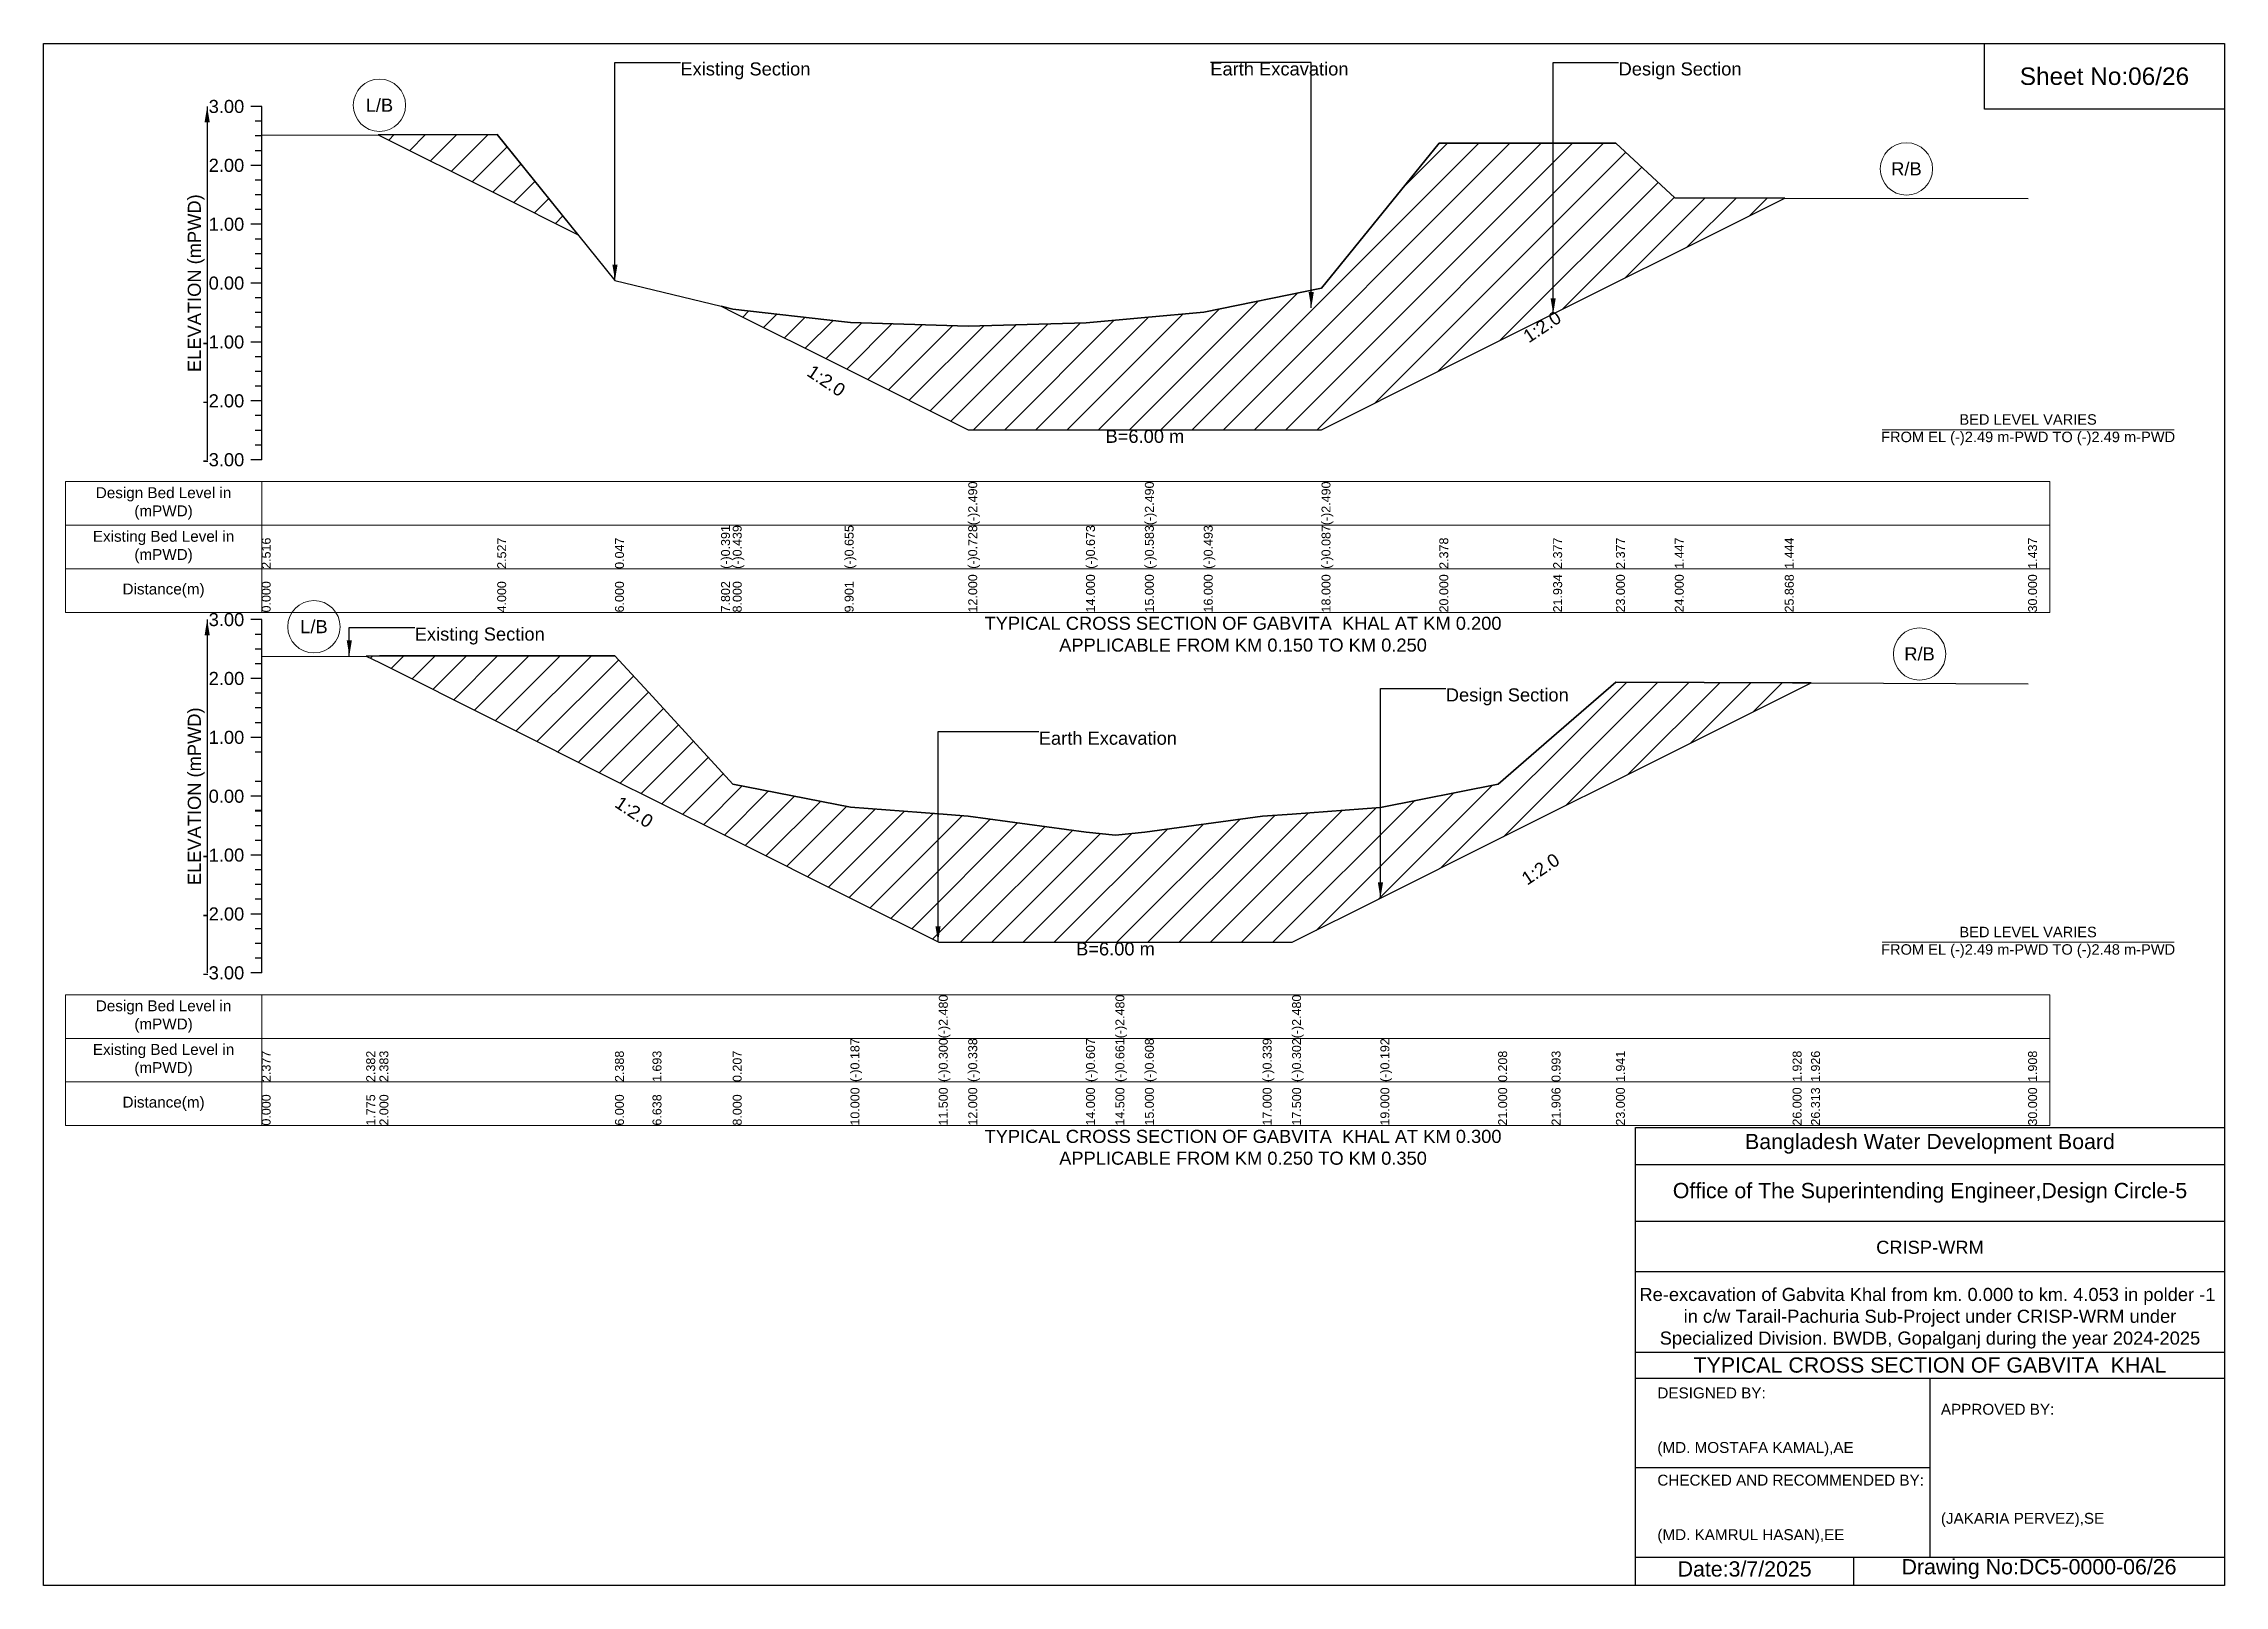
# Model space of a CAD drawing. Header units: feet. Extents: x 91000 to 358000, y -5687 to 0.
# Drawn here: x 150000 to 158000, y -5656 to 0 of the extents above; entities that cross this region are included whole.
import ezdxf

# ---------------------------------------------------------------- set-up
doc = ezdxf.new("R2010")
doc.units = ezdxf.units.FT
doc.header["$LTSCALE"] = 7
doc.header["$MEASUREMENT"] = 0
for name, color, linetype, lineweight in [('Cross section Data Border', 7, 'Continuous', 9), ('Cross Section Labels', 7, 'Continuous', 9), ('Existing_Bed_Level for Xsection', 7, 'Continuous', 25)]:
    doc.layers.add(name, color=color, linetype=linetype, lineweight=lineweight)
doc.styles.get("Standard").update_dxf_attribs({"font": 'arial.ttf'})
doc.dimstyles.get("Standard").update_dxf_attribs({"dimtxt": 0.18, "dimasz": 0.18, "dimexe": 0.18, "dimexo": 0.0625, "dimgap": 0.09, "dimtad": 0, "dimtih": 1, "dimtoh": 1, "dimdec": 4, "dimzin": 0, "dimdsep": 46, "dimtxsty": 'Standard', "dimcen": 0.09, "dimadec": 0, "dimazin": 0, "dimtfac": 1, "dimtdec": 4, "dimtofl": 0, "dimtmove": 0, "dimatfit": 3, "dimfxl": 1, "dimtolj": 1, "dimtzin": 0, "dimarcsym": 0})
pattern_1 = [(45, (0, 160), (-57.27565, 57.27565), [])]

msp = doc.modelspace()

# ---------------------------------------------------------------- texts
at = {"attachment_point": 5}
for s, insert, char_height in [('Sheet No:06/26', (157560, -120), 64), ('Bangladesh Water Development Board', (156920, -4036), 56), ('Office of The Superintending Engineer,Design Circle-5', (156920, -4216), 56)]:
    msp.add_mtext(s, dxfattribs=dict(at, insert=insert, char_height=char_height))
for s, insert, char_height, width, attachment_point in [('CRISP-WRM', (156920, -4416), 48, 2240, 5), ('Re-excavation of Gabvita Khal from km. 0.000 to km. 4.053 in polder -1  in c/w Tarail-Pachuria Sub-Project under CRISP-WRM under Specialized Division. BWDB, Gopalganj during the year 2024-2025', (156920, -4676), 48, 2160, 5), ('TYPICAL CROSS SECTION OF GABVITA  KHAL', (156920, -4848), 56, 2240, 5), ('DESIGNED BY:^J^J^J(MD. MOSTAFA KAMAL),AE', (155920, -5056), 40, 1120, 4), ('APPROVED BY:^J^J^J^J^J^J(JAKARIA PERVEZ),SE', (156960, -5216), 40, 1120, 4), ('CHECKED AND RECOMMENDED BY:^J^J^J(MD. KAMRUL HASAN),EE', (155920, -5376), 40, 1120, 4), ('Date:3/7/2025 ', (156240, -5596), 56, 1120, 5), ('Drawing No:DC5-0000-06/26', (157320, -5596), 56, 1760, 5)]:
    msp.add_mtext(s, dxfattribs=dict(insert=insert, char_height=char_height, width=width, attachment_point=attachment_point))
at = {"layer": 'Cross section Data Border', "char_height": 40, "width": 640, "attachment_point": 5}
for s, insert in [('Design Bed Level in (mPWD)', (150440, -1686.8)), ('Existing Bed Level in (mPWD)', (150440, -1846.8)), ('Distance(m)', (150440, -2006.8)), ('Design Bed Level in (mPWD)', (150440, -3569.2)), ('Existing Bed Level in (mPWD)', (150440, -3729.2)), ('Distance(m)', (150440, -3889.2))]:
    msp.add_mtext(s, dxfattribs=dict(at, insert=insert))
at = {"layer": 'Cross Section Labels'}
for s, insert, char_height, attachment_point in [('Existing Section', (152336, -68.8), 48, 1), ('Earth Excavation', (154280, -68.8), 48, 1), ('Design Section', (155777.7, -68.8), 48, 1), ('L/B', (151232, -226.1), 48, 5), ('R/B', (156833.7, -459.6), 48, 5), ('BED LEVEL VARIES ^JFROM EL (-)2.49 m-PWD TO (-)2.49 m-PWD', (157280, -1416.6), 38.4, 5), ('B=6.00 m', (154040, -1416.6), 48, 2), ('L/B', (150991.7, -2139.2), 48, 5), ('Existing Section', (151361.4, -2142.2), 48, 1), ('TYPICAL CROSS SECTION OF GABVITA  KHAL AT KM 0.200^JAPPLICABLE FROM KM 0.150 TO KM 0.250', (154400, -2166.8), 48, 5), ('R/B', (156881.8, -2239.1), 48, 5), ('Design Section', (155143.9, -2365.2), 48, 1), ('Earth Excavation', (153650.7, -2524.1), 48, 1), ('BED LEVEL VARIES ^JFROM EL (-)2.49 m-PWD TO (-)2.48 m-PWD', (157280, -3296.9), 38.4, 5), ('B=6.00 m', (153932, -3296.9), 48, 2), ('TYPICAL CROSS SECTION OF GABVITA  KHAL AT KM 0.300^JAPPLICABLE FROM KM 0.250 TO KM 0.350', (154400, -4049.2), 48, 5)]:
    msp.add_mtext(s, dxfattribs=dict(at, insert=insert, char_height=char_height, attachment_point=attachment_point))
at = {"layer": 'Cross Section Labels', "char_height": 48, "attachment_point": 2}
for insert, rotation in [((155483.7, -1018.7), 33.69007), ((152884.6, -1216.9), 326.30993), ((152179.7, -2798.8), 326.30993), ((155477.8, -3008), 33.69007)]:
    msp.add_mtext('1:2.0', dxfattribs=dict(at, insert=insert, rotation=rotation))
at = {"layer": 'Existing_Bed_Level for Xsection', "char_height": 48, "attachment_point": 6}
for s, insert in [('3.00', (150736, -230.8)), ('2.00', (150736, -446.8)), ('1.00', (150736, -662.8)), ('0.00', (150736, -878.8)), ('-1.00', (150736, -1094.8)), ('-2.00', (150736, -1310.8)), ('-3.00', (150736, -1526.8)), ('3.00', (150736, -2113.2)), ('2.00', (150736, -2329.2)), ('1.00', (150736, -2545.2)), ('0.00', (150736, -2761.2)), ('-1.00', (150736, -2977.2)), ('-2.00', (150736, -3193.2)), ('-3.00', (150736, -3409.2))]:
    msp.add_mtext(s, dxfattribs=dict(at, insert=insert))
at = {"layer": 'Existing_Bed_Level for Xsection', "rotation": 90}
for s, insert, char_height, attachment_point in [('ELEVATION (mPWD)', (150560, -878.8), 48, 5), ('(-)2.490', (153392, -1766.8), 32.8, 1), ('(-)2.490', (154040, -1766.8), 32.8, 1), ('(-)2.490', (154688, -1766.8), 32.8, 1), ('2.516', (150800, -1926.8), 32.8, 1), ('2.527', (151664, -1926.8), 32.8, 1), ('0.047', (152096, -1926.8), 32.8, 1), ('(-)0.391', (152485.1, -1926.8), 32.8, 1), ('(-)0.439', (152528, -1926.8), 32.8, 1), ('(-)0.655', (152938.6, -1926.8), 32.8, 1), ('(-)0.728', (153392, -1926.8), 32.8, 1), ('(-)0.673', (153824, -1926.8), 32.8, 1), ('(-)0.583', (154040, -1926.8), 32.8, 1), ('(-)0.493', (154256, -1926.8), 32.8, 1), ('(-)0.087', (154688, -1926.8), 32.8, 1), ('2.378', (155120, -1926.8), 32.8, 1), ('2.377', (155537.7, -1926.8), 32.8, 1), ('2.377', (155768, -1926.8), 32.8, 1), ('1.447', (155984, -1926.8), 32.8, 1), ('1.444', (156387.4, -1926.8), 32.8, 1), ('1.437', (157280, -1926.8), 32.8, 1), ('0.000', (150800, -2086.8), 32.8, 1), ('4.000', (151664, -2086.8), 32.8, 1), ('6.000', (152096, -2086.8), 32.8, 1), ('7.802', (152485.1, -2086.8), 32.8, 1), ('8.000', (152528, -2086.8), 32.8, 1), ('9.901', (152938.6, -2086.8), 32.8, 1), ('12.000', (153392, -2086.8), 32.8, 1), ('14.000', (153824, -2086.8), 32.8, 1), ('15.000', (154040, -2086.8), 32.8, 1), ('16.000', (154256, -2086.8), 32.8, 1), ('18.000', (154688, -2086.8), 32.8, 1), ('20.000', (155120, -2086.8), 32.8, 1), ('21.934', (155537.7, -2086.8), 32.8, 1), ('23.000', (155768, -2086.8), 32.8, 1), ('24.000', (155984, -2086.8), 32.8, 1), ('25.868', (156387.4, -2086.8), 32.8, 1), ('30.000', (157280, -2086.8), 32.8, 1), ('ELEVATION (mPWD)', (150560, -2761.2), 48, 5), ('(-)2.480', (153284, -3649.2), 32.8, 1), ('(-)2.480', (153932, -3649.2), 32.8, 1), ('(-)2.480', (154580, -3649.2), 32.8, 1), ('(-)0.187', (152960, -3809.2), 32.8, 1), ('(-)0.300', (153284, -3809.2), 32.8, 1), ('(-)0.338', (153392, -3809.2), 32.8, 1), ('(-)0.607', (153824, -3809.2), 32.8, 1), ('(-)0.661', (153932, -3809.2), 32.8, 1), ('(-)0.608', (154040, -3809.2), 32.8, 1), ('(-)0.339', (154472, -3809.2), 32.8, 1), ('(-)0.302', (154580, -3809.2), 32.8, 1), ('(-)0.192', (154904, -3809.2), 32.8, 1), ('2.377', (150800, -3809.2), 32.8, 1), ('2.382', (151183.5, -3809.2), 32.8, 1), ('2.383', (151232, -3809.2), 32.8, 1), ('2.388', (152096, -3809.2), 32.8, 1), ('1.693', (152233.7, -3809.2), 32.8, 1), ('0.207', (152528, -3809.2), 32.8, 1), ('0.208', (155336, -3809.2), 32.8, 1), ('0.993', (155531.8, -3809.2), 32.8, 1), ('1.941', (155768, -3809.2), 32.8, 1), ('1.928', (156416, -3809.2), 32.8, 1), ('1.926', (156483.6, -3809.2), 32.8, 1), ('1.908', (157280, -3809.2), 32.8, 1), ('10.000', (152960, -3969.2), 32.8, 1), ('11.500', (153284, -3969.2), 32.8, 1), ('12.000', (153392, -3969.2), 32.8, 1), ('14.000', (153824, -3969.2), 32.8, 1), ('14.500', (153932, -3969.2), 32.8, 1), ('15.000', (154040, -3969.2), 32.8, 1), ('17.000', (154472, -3969.2), 32.8, 1), ('17.500', (154580, -3969.2), 32.8, 1), ('19.000', (154904, -3969.2), 32.8, 1), ('21.000', (155336, -3969.2), 32.8, 1), ('21.906', (155531.8, -3969.2), 32.8, 1), ('23.000', (155768, -3969.2), 32.8, 1), ('26.000', (156416, -3969.2), 32.8, 1), ('26.313', (156483.6, -3969.2), 32.8, 1), ('30.000', (157280, -3969.2), 32.8, 1), ('0.000', (150800, -3969.2), 32.8, 1), ('1.775', (151183.5, -3969.2), 32.8, 1), ('2.000', (151232, -3969.2), 32.8, 1), ('6.000', (152096, -3969.2), 32.8, 1), ('6.638', (152233.7, -3969.2), 32.8, 1), ('8.000', (152528, -3969.2), 32.8, 1)]:
    msp.add_mtext(s, dxfattribs=dict(at, insert=insert, char_height=char_height, attachment_point=attachment_point))

# ---------------------------------------------------------------- hatches: boundary and pattern name
at = {"layer": 'Existing_Bed_Level for Xsection'}
h = msp.add_hatch(dxfattribs=at)
h.set_pattern_fill('ANSI31', color=256, scale=648, style=0)
h.set_pattern_definition(pattern_1)
h.paths.add_polyline_path([(151227.1, -334.1), (151664, -552.6), (151960.9, -701), (151664, -332.9)])
h = msp.add_hatch(dxfattribs=at)
h.set_pattern_fill('ANSI31', color=256, scale=648, style=0)
h.set_pattern_definition(pattern_1)
h.paths.add_polyline_path([(152485.1, -963.2), (152528, -984.6), (152938.6, -1189.9), (152960, -1200.6), (153392, -1416.6), (153824, -1416.6), (154040, -1416.6), (154256, -1416.6), (154688, -1416.6), (155120, -1200.6), (155537.7, -991.7), (155768, -876.6), (155984, -768.6), (156387.4, -566.9), (155984, -566.2), (155768, -365.3), (155537.7, -365.2), (155120, -365.1), (154688, -897.5), (154256, -985.2), (154040, -1004.7), (153824, -1024.1), (153392, -1036), (152960, -1022.6), (152938.6, -1020.2), (152528, -973.6)])
h = msp.add_hatch(dxfattribs=at)
h.set_pattern_fill('ANSI31', color=256, scale=648, style=0)
h.set_pattern_definition(pattern_1)
h.paths.add_polyline_path([(151183.5, -2246.6), (151232, -2270.9), (152096, -2702.9), (152233.7, -2771.8), (152528, -2918.9), (152960, -3134.9), (153284, -3296.9), (153392, -3296.9), (153824, -3296.9), (153932, -3296.9), (154040, -3296.9), (154472, -3296.9), (154580, -3296.9), (154904, -3134.9), (155336, -2918.9), (155531.8, -2821), (155768, -2702.9), (156416, -2378.9), (156483.6, -2345.1), (156416, -2344.8), (155768, -2342), (155531.8, -2546.6), (155336, -2716.3), (154904, -2802.7), (154580, -2826.5), (154472, -2834.4), (154040, -2892.6), (153932, -2904), (153824, -2892.3), (153392, -2834.2), (153284, -2826.1), (152960, -2801.6), (152528, -2716.5), (152233.7, -2395.6), (152096, -2245.4), (151232, -2246.5)])

# ---------------------------------------------------------------- linework, layer by layer
for points in [[(150000, 0), (158000, 0), (158000, -5656), (150000, -5656)], [(157120, 0), (158000, 0), (158000, -240), (157120, -240)]]:
    msp.add_lwpolyline(points, close=True)
for points in [[(155840, -5656), (155840, -3976), (158000, -3976)], [(155840, -4112), (158000, -4112)], [(155840, -4320), (158000, -4320)], [(155840, -4504), (158000, -4504)], [(155840, -4800), (158000, -4800)], [(155840, -4896), (158000, -4896)], [(156920, -4896), (156920, -5552)], [(155840, -5224), (156920, -5224)], [(155840, -5552), (158000, -5552)], [(156640, -5552), (156640, -5656)]]:
    msp.add_lwpolyline(points)
at = {"layer": 'Cross section Data Border'}
for points in [[(150080, -1606.8), (157360, -1606.8), (157360, -2086.8), (150080, -2086.8)], [(150080, -3489.2), (157360, -3489.2), (157360, -3969.2), (150080, -3969.2)]]:
    msp.add_lwpolyline(points, close=True, dxfattribs=at)
for points in [[(150800, -1606.8), (150800, -2086.8)], [(150080, -1766.8), (157360, -1766.8)], [(150080, -1926.8), (157360, -1926.8)], [(150800, -3489.2), (150800, -3969.2)], [(150080, -3649.2), (157360, -3649.2)], [(150080, -3809.2), (157360, -3809.2)]]:
    msp.add_lwpolyline(points, dxfattribs=at)
at = {"layer": 'Cross Section Labels'}
for points in [[(156744.2, -1416.6), (157815.8, -1416.6)], [(156744.2, -3296.9), (157815.8, -3296.9)]]:
    msp.add_lwpolyline(points, dxfattribs=at)
for centre in [(151232, -226.1), (156833.7, -459.6), (150991.7, -2139.2), (156881.8, -2239.1)]:
    msp.add_circle(centre, 96, dxfattribs=at)
at = {"layer": 'Existing_Bed_Level for Xsection'}
for points in [[(150800, -230.8), (150760, -230.8)], [(150800, -1526.8), (150800, -1310.8), (150800, -1094.8), (150800, -878.8), (150800, -662.8), (150800, -446.8), (150800, -230.8)], [(150800, -284.8), (150776, -284.8)], [(150800, -338.8), (150776, -338.8)], [(150800, -392.8), (150776, -392.8)], [(150800, -335.3), (151664, -332.9), (152096, -868.6), (152485.1, -963.2), (152528, -973.6), (152938.6, -1020.2), (152960, -1022.6), (153392, -1036), (153392, -1036), (153824, -1024.1), (154040, -1004.7), (154040, -1004.7), (154256, -985.2), (154688, -897.5), (154688, -897.5), (155120, -365.1), (155537.7, -365.2), (155768, -365.3), (155984, -566.2), (156387.4, -566.9), (157280, -568.4)], [(150800, -446.8), (150760, -446.8)], [(150800, -500.8), (150776, -500.8)], [(150800, -554.8), (150776, -554.8)], [(150800, -608.8), (150776, -608.8)], [(150800, -662.8), (150760, -662.8)], [(150800, -716.8), (150776, -716.8)], [(150800, -770.8), (150776, -770.8)], [(150800, -878.8), (150760, -878.8)], [(150800, -824.8), (150776, -824.8)], [(150800, -932.8), (150776, -932.8)], [(150800, -986.8), (150776, -986.8)], [(150800, -1094.8), (150760, -1094.8)], [(150800, -1040.8), (150776, -1040.8)], [(150800, -1148.8), (150776, -1148.8)], [(150800, -1202.8), (150776, -1202.8)], [(150800, -1256.8), (150776, -1256.8)], [(150800, -1310.8), (150760, -1310.8)], [(150800, -1364.8), (150776, -1364.8)], [(150800, -1418.8), (150776, -1418.8)], [(150800, -1472.8), (150776, -1472.8)], [(150800, -1526.8), (150760, -1526.8)], [(150800, -2113.2), (150760, -2113.2)], [(150800, -3409.2), (150800, -3193.2), (150800, -2977.2), (150800, -2761.2), (150800, -2545.2), (150800, -2329.2), (150800, -2113.2)], [(150800, -2167.2), (150776, -2167.2)], [(150800, -2221.2), (150776, -2221.2)], [(150800, -2275.2), (150776, -2275.2)], [(150800, -2247.8), (151183.5, -2246.6), (151232, -2246.5), (152096, -2245.4), (152233.7, -2395.6), (152528, -2716.5), (152960, -2801.6), (153284, -2826.1), (153284, -2826.1), (153392, -2834.2), (153824, -2892.3), (153932, -2904), (153932, -2904), (154040, -2892.6), (154472, -2834.4), (154580, -2826.5), (154580, -2826.5), (154904, -2802.7), (155336, -2716.3), (155531.8, -2546.6), (155768, -2342), (156416, -2344.8), (156483.6, -2345.1), (157280, -2349.1)], [(150800, -2329.2), (150760, -2329.2)], [(150800, -2383.2), (150776, -2383.2)], [(150800, -2437.2), (150776, -2437.2)], [(150800, -2545.2), (150760, -2545.2)], [(150800, -2491.2), (150776, -2491.2)], [(150800, -2599.2), (150776, -2599.2)], [(150800, -2707.2), (150776, -2707.2)], [(150800, -2761.2), (150760, -2761.2)], [(150800, -2813.2), (150776, -2813.2)], [(150800, -2815.2), (150776, -2815.2)], [(150800, -2869.2), (150776, -2869.2)], [(150800, -2923.2), (150776, -2923.2)], [(150800, -2977.2), (150760, -2977.2)], [(150800, -3031.2), (150776, -3031.2)], [(150800, -3085.2), (150776, -3085.2)], [(150800, -3193.2), (150760, -3193.2)], [(150800, -3139.2), (150776, -3139.2)], [(150800, -3247.2), (150776, -3247.2)], [(150800, -3301.2), (150776, -3301.2)], [(150800, -3355.2), (150776, -3355.2)], [(150800, -3409.2), (150760, -3409.2)]]:
    msp.add_lwpolyline(points, dxfattribs=at)
for points in [[(151227.1, -334.1), (151664, -552.6), (151960.9, -701), (151664, -332.9)], [(152485.1, -963.2), (152485.1, -963.2), (152528, -984.6), (152938.6, -1189.9), (152960, -1200.6), (153392, -1416.6), (153392, -1416.6), (153824, -1416.6), (154040, -1416.6), (154040, -1416.6), (154256, -1416.6), (154688, -1416.6), (154688, -1416.6), (155120, -1200.6), (155537.7, -991.7), (155768, -876.6), (155984, -768.6), (156387.4, -566.9), (155984, -566.2), (155768, -365.3), (155537.7, -365.2), (155120, -365.1), (154688, -897.5), (154688, -897.5), (154256, -985.2), (154040, -1004.7), (154040, -1004.7), (153824, -1024.1), (153392, -1036), (153392, -1036), (152960, -1022.6), (152938.6, -1020.2), (152528, -973.6), (152485.1, -963.2)], [(151183.5, -2246.6), (151232, -2270.9), (152096, -2702.9), (152233.7, -2771.8), (152528, -2918.9), (152960, -3134.9), (153284, -3296.9), (153284, -3296.9), (153392, -3296.9), (153824, -3296.9), (153932, -3296.9), (153932, -3296.9), (154040, -3296.9), (154472, -3296.9), (154580, -3296.9), (154580, -3296.9), (154904, -3134.9), (155336, -2918.9), (155531.8, -2821), (155768, -2702.9), (156416, -2378.9), (156483.6, -2345.1), (156483.6, -2345.1), (156483.6, -2345.1), (156416, -2344.8), (155768, -2342), (155531.8, -2546.6), (155336, -2716.3), (154904, -2802.7), (154580, -2826.5), (154580, -2826.5), (154472, -2834.4), (154040, -2892.6), (153932, -2904), (153932, -2904), (153824, -2892.3), (153392, -2834.2), (153284, -2826.1), (153284, -2826.1), (152960, -2801.6), (152528, -2716.5), (152233.7, -2395.6), (152096, -2245.4), (151232, -2246.5)]]:
    msp.add_lwpolyline(points, close=True, dxfattribs=at)

msp.set_redraw_order([(e.dxf.handle, doc.entitydb.next_handle()) for e in msp.query("TEXT MTEXT ATTDEF DIMENSION ARC_DIMENSION")])  # texts and dimensions are drawn at this point

# ---------------------------------------------------------------- leaders
at = {"layer": 'Cross Section Labels', "annotation_type": 0, "has_hookline": 1}
for points, hookline_direction, text_width in [([(152096, -868.6), (152096, -68.8), (152335.9, -68.8)], 0, 467.2), ([(154650.2, -969.4), (154650.2, -68.8), (154280.1, -68.8)], 1, 497), ([(155537.7, -991.7), (155537.7, -68.8), (155777.6, -68.8)], 0, 441.2), ([(151121.4, -2246.8), (151121.4, -2142.2), (151361.3, -2142.2)], 0, 467.2), ([(154904, -3134.9), (154903.9, -2365.2), (155143.8, -2365.2)], 0, 441.2), ([(153281.1, -3295.4), (153281.1, -2524.1), (153650.6, -2524.1)], 0, 497)]:
    msp.add_leader(points, dimstyle='Standard', override={"dimasz": 57.6}, dxfattribs=dict(at, hookline_direction=hookline_direction, text_width=text_width))
at = {"layer": 'Existing_Bed_Level for Xsection'}
for points in [[(150600, -230.8), (150600, -1526.8)], [(150600, -2113.2), (150600, -3409.2)]]:
    msp.add_leader(points, dimstyle='Standard', override={"dimasz": 57.6}, dxfattribs=at)

doc.saveas('drawing.dxf')
